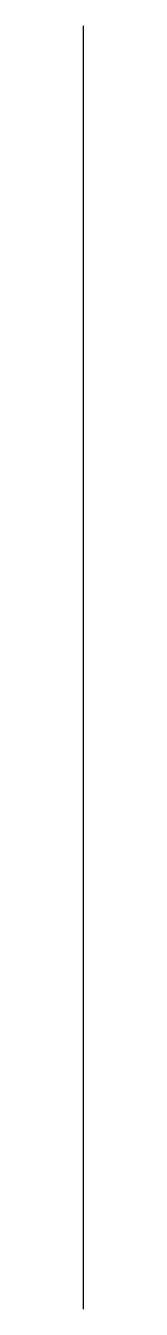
# Model space of a CAD drawing. Header units: millimetres. Extents: x -20562 to 3026807, y -20226 to 3023522.
# Drawn here: x -103 to 88, y 23222 to 3023222 of the extents above; entities that cross this region are included whole.
import ezdxf

# ---------------------------------------------------------------- set-up
doc = ezdxf.new("R2010")
doc.units = ezdxf.units.MM
doc.layers.add('main_beam', color=1, linetype='Continuous')
doc.layers.add('main_beam_width', color=6, linetype='Continuous')

msp = doc.modelspace()

# ---------------------------------------------------------------- linework, layer by layer
at = {"layer": 'main_beam'}
msp.add_line((-8, 23222), (-8, 3023222), dxfattribs=at)
msp.add_line((-8, 23222), (-8, 3023222), dxfattribs=at)
at = {"layer": 'main_beam_width'}
for points in [[(-103, 23222), (-99, 102169), (-95, 181117), (-91, 260064), (-88, 339011), (-84, 417959), (-80, 496906), (-77, 575854), (-73, 654801), (-70, 733748), (-67, 812696), (-64, 891643), (-61, 970590), (-59, 1049538), (-56, 1128485), (-55, 1207433), (-53, 1286380), (-52, 1365327), (-51, 1444275), (-51, 1523222), (-51, 1602169), (-52, 1681117), (-53, 1760064), (-55, 1839011), (-57, 1917959), (-59, 1996906), (-61, 2075854), (-64, 2154801), (-67, 2233748), (-70, 2312696), (-74, 2391643), (-77, 2470590), (-80, 2549538), (-84, 2628485), (-88, 2707433), (-92, 2786380), (-96, 2865327), (-99, 2944275), (-103, 3023222)], [(-103, 23222), (-99, 102169), (-95, 181117), (-91, 260064), (-88, 339011), (-84, 417959), (-80, 496906), (-77, 575854), (-73, 654801), (-70, 733748), (-67, 812696), (-64, 891643), (-61, 970590), (-59, 1049538), (-56, 1128485), (-55, 1207433), (-53, 1286380), (-52, 1365327), (-51, 1444275), (-51, 1523222), (-51, 1602169), (-52, 1681117), (-53, 1760064), (-55, 1839011), (-57, 1917959), (-59, 1996906), (-61, 2075854), (-64, 2154801), (-67, 2233748), (-70, 2312696), (-74, 2391643), (-77, 2470590), (-80, 2549538), (-84, 2628485), (-88, 2707433), (-92, 2786380), (-96, 2865327), (-99, 2944275), (-103, 3023222)], [(88, 23222), (84, 102169), (80, 181117), (76, 260064), (72, 339011), (69, 417959), (65, 496906), (61, 575854), (58, 654801), (55, 733748), (52, 812696), (49, 891643), (46, 970590), (43, 1049538), (41, 1128485), (39, 1207433), (38, 1286380), (37, 1365327), (36, 1444275), (36, 1523222), (36, 1602169), (37, 1681117), (38, 1760064), (40, 1839011), (41, 1917959), (44, 1996906), (46, 2075854), (49, 2154801), (52, 2233748), (55, 2312696), (58, 2391643), (62, 2470590), (65, 2549538), (69, 2628485), (73, 2707433), (76, 2786380), (80, 2865327), (84, 2944275), (88, 3023222)], [(88, 23222), (84, 102169), (80, 181117), (76, 260064), (72, 339011), (69, 417959), (65, 496906), (61, 575854), (58, 654801), (55, 733748), (52, 812696), (49, 891643), (46, 970590), (43, 1049538), (41, 1128485), (39, 1207433), (38, 1286380), (37, 1365327), (36, 1444275), (36, 1523222), (36, 1602169), (37, 1681117), (38, 1760064), (40, 1839011), (41, 1917959), (44, 1996906), (46, 2075854), (49, 2154801), (52, 2233748), (55, 2312696), (58, 2391643), (62, 2470590), (65, 2549538), (69, 2628485), (73, 2707433), (76, 2786380), (80, 2865327), (84, 2944275), (88, 3023222)]]:
    msp.add_lwpolyline(points, dxfattribs=at)

doc.saveas('drawing.dxf')
